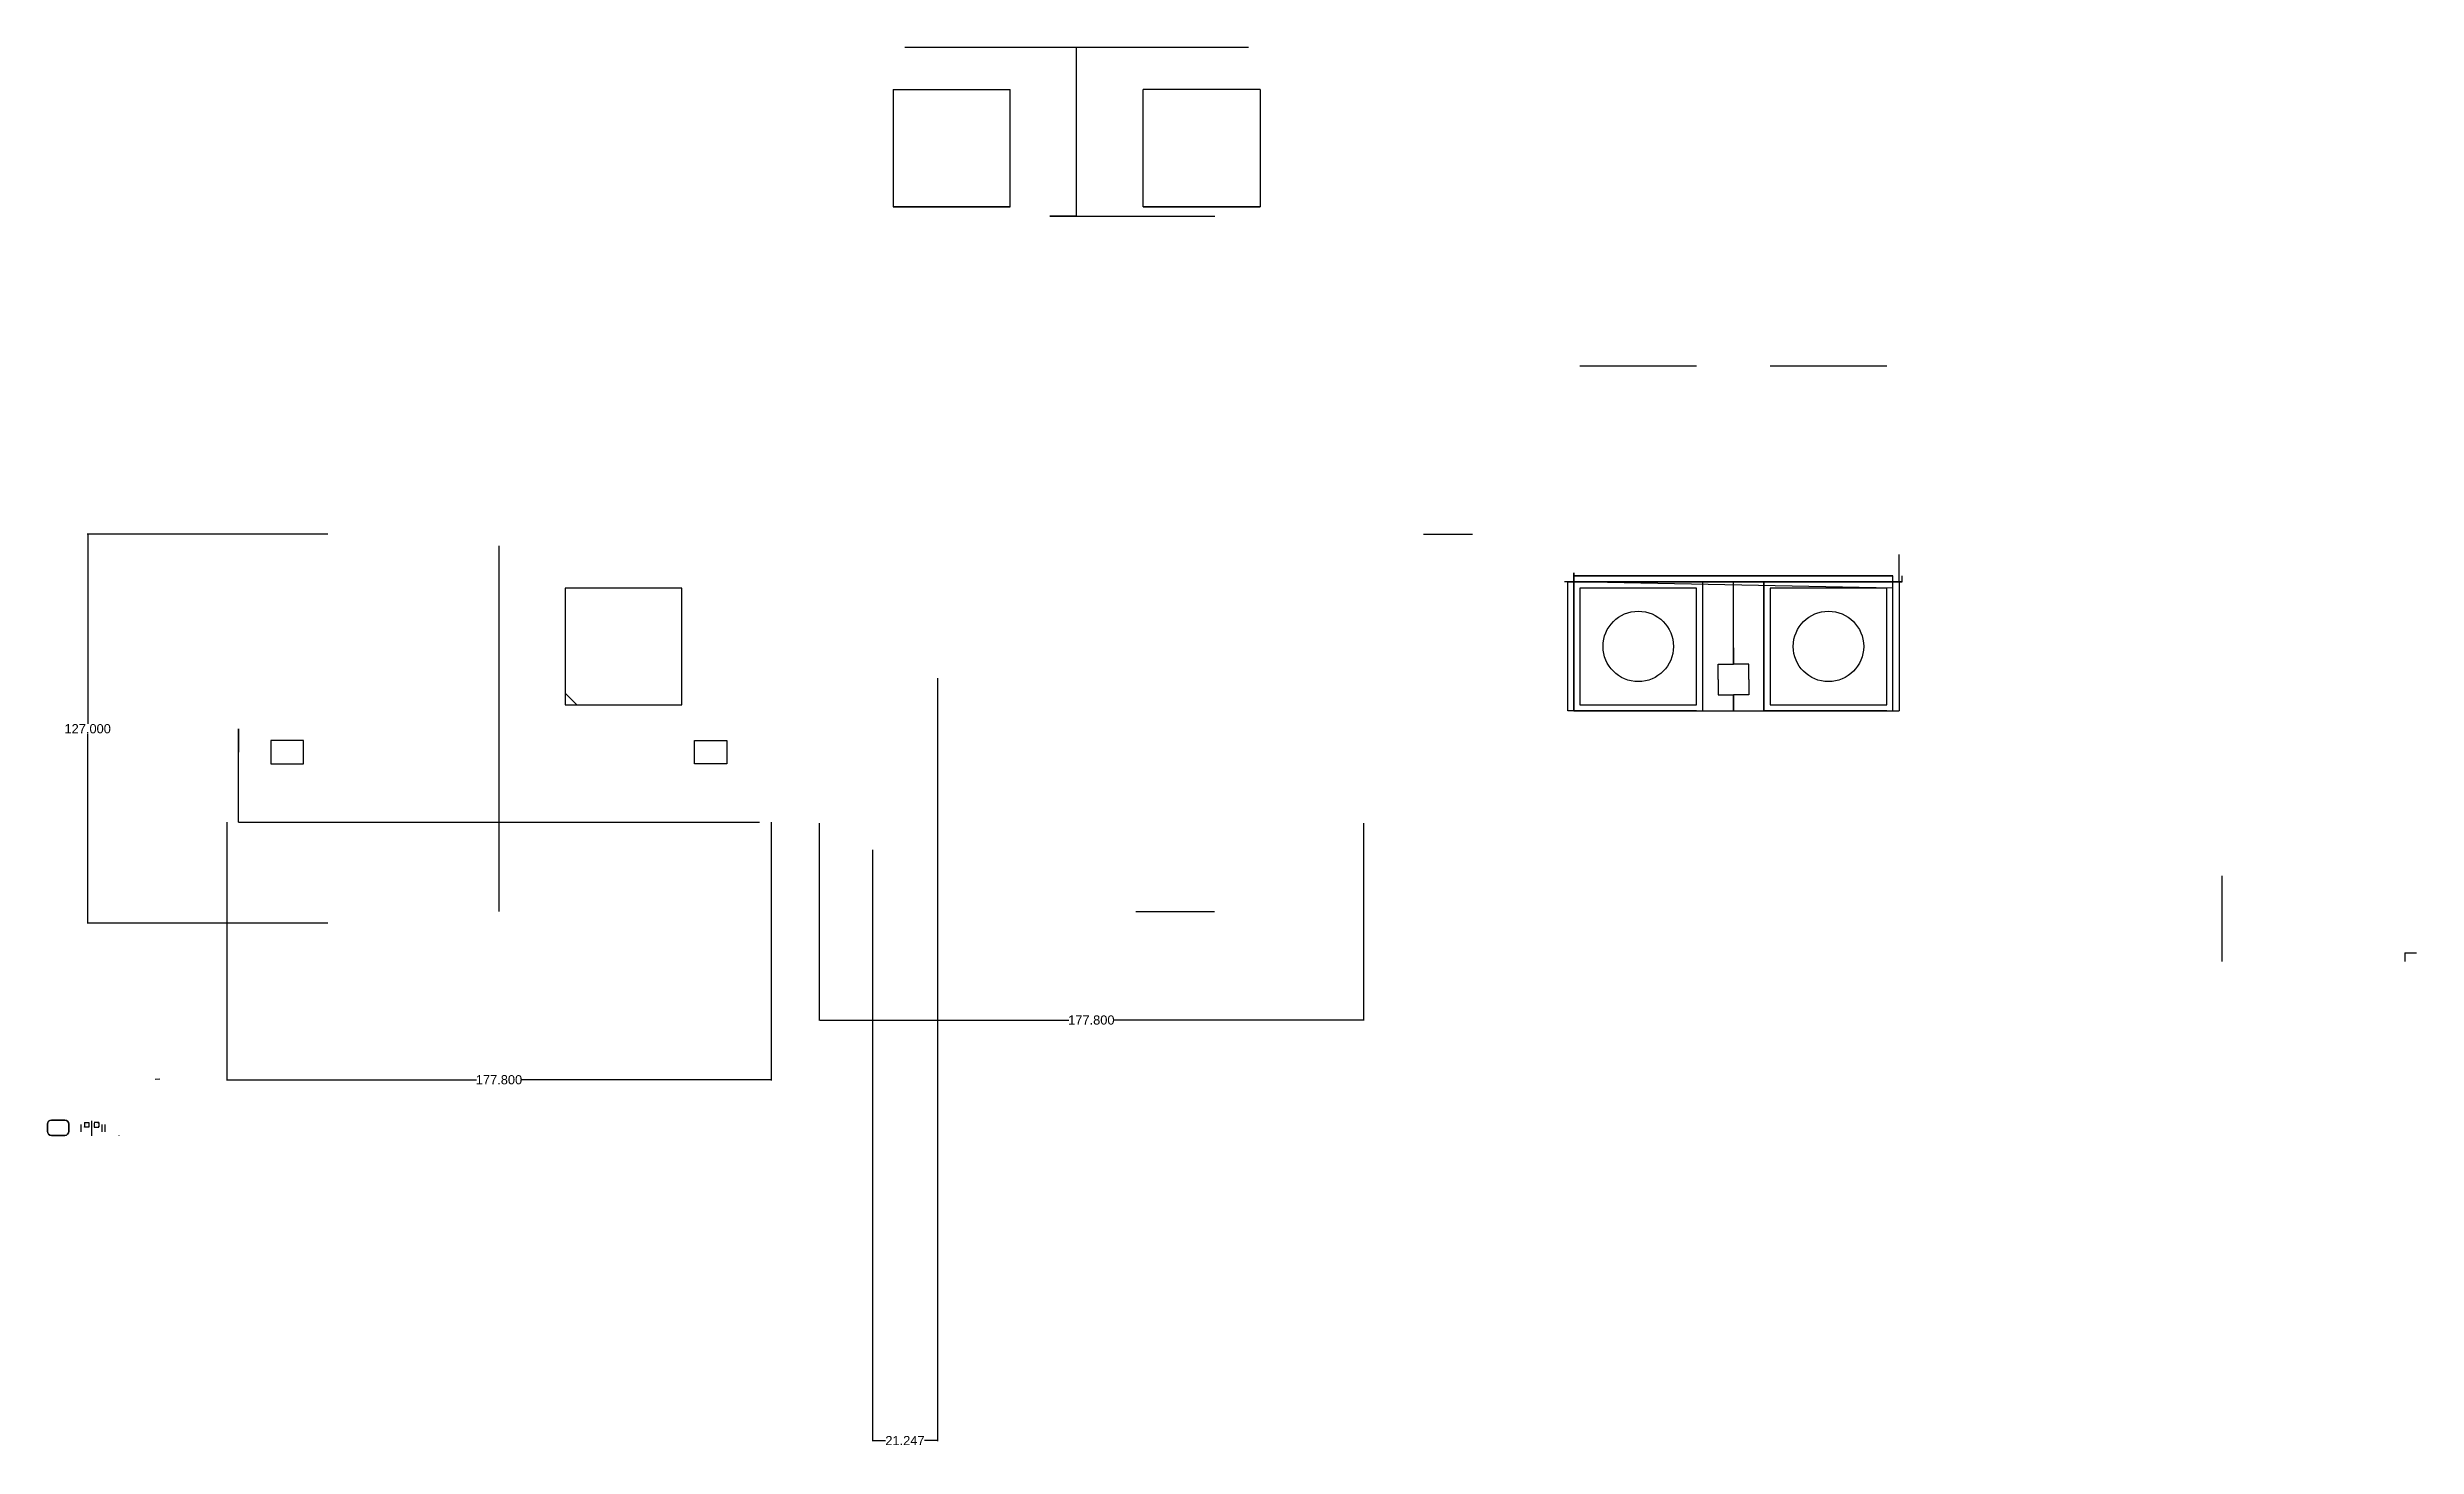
# Model space of a CAD drawing. Header units: millimetres. Extents: x 1 to 1079, y -101 to 356.
# Drawn here: x 1 to 775, y -101 to 356 of the extents above; entities that cross this region are included whole.
import ezdxf

# ---------------------------------------------------------------- set-up
doc = ezdxf.new("R2010")
doc.units = ezdxf.units.MM
doc.header["$LTSCALE"] = 2
doc.header["$MEASUREMENT"] = 0
doc.styles.get("Standard").update_dxf_attribs({"font": 'arial.ttf'})
doc.dimstyles.get("Standard").update_dxf_attribs({"dimtxt": 3, "dimasz": 0.18, "dimexe": 0.18, "dimexo": 0.0625, "dimgap": 0.09, "dimtad": 0, "dimtih": 1, "dimtoh": 1, "dimdec": 3, "dimzin": 0, "dimdsep": 46, "dimtxsty": 'Standard', "dimcen": 0.09, "dimclrt": 3, "dimadec": 0, "dimazin": 0, "dimtfac": 1, "dimtdec": 3, "dimtofl": 0, "dimtmove": 0, "dimatfit": 3, "dimfxl": 1, "dimtolj": 1, "dimtzin": 0, "dimarcsym": 0})

msp = doc.modelspace()

# ---------------------------------------------------------------- blocks, each defined once
blk = doc.blocks.new('*D2')
at = {"color": 0, "lineweight": -2, "transparency": 16777216}
for p, q in [((59.56, 103.07), (59.56, 18.82)), ((237.36, 103.07), (237.36, 18.82)), ((59.74, 19), (141.12, 19)), ((237.18, 19), (155.79, 19))]:
    blk.add_line(p, q, dxfattribs=at)
at = {"color": 0, "transparency": 16777216}
for points in [[(59.74, 19.03), (59.74, 18.97), (59.56, 19)], [(237.18, 19.03), (237.18, 18.97), (237.36, 19)]]:
    blk.add_solid(points, dxfattribs=at)
at = {"layer": 'Defpoints', "color": 0, "transparency": 16777216}
for p in [(59.56, 103.13), (237.36, 103.13), (237.36, 19)]:
    blk.add_point(p, dxfattribs=at)
at = {"color": 3, "transparency": 16777216, "insert": (148.46, 19), "char_height": 3, "attachment_point": 5}
blk.add_mtext('\\A1;177.800', dxfattribs=at)
blk = doc.blocks.new('*D3')
at = {"color": 0, "lineweight": -2, "transparency": 16777216}
for p, q in [((92.52, 197.11), (13.96, 197.11)), ((14.14, 196.93), (14.14, 135.23)), ((14.14, 70.29), (14.14, 131.99)), ((92.52, 70.11), (13.96, 70.11))]:
    blk.add_line(p, q, dxfattribs=at)
at = {"color": 0, "transparency": 16777216}
for points in [[(14.11, 196.93), (14.17, 196.93), (14.14, 197.11)], [(14.11, 70.29), (14.17, 70.29), (14.14, 70.11)]]:
    blk.add_solid(points, dxfattribs=at)
at = {"layer": 'Defpoints', "color": 0, "transparency": 16777216}
for p in [(92.58, 197.11), (14.14, 70.11), (92.58, 70.11)]:
    blk.add_point(p, dxfattribs=at)
at = {"color": 3, "transparency": 16777216, "insert": (14.14, 133.61), "char_height": 3, "attachment_point": 5}
blk.add_mtext('\\A1;127.000', dxfattribs=at)
blk = doc.blocks.new('*D5')
at = {"color": 0, "lineweight": -2, "transparency": 16777216}
for p, q in [((253.01, 102.82), (253.01, 38.32)), ((430.81, 102.82), (430.81, 38.32)), ((253.19, 38.5), (334.58, 38.5)), ((430.63, 38.5), (349.25, 38.5))]:
    blk.add_line(p, q, dxfattribs=at)
at = {"color": 0, "transparency": 16777216}
for points in [[(253.19, 38.53), (253.19, 38.47), (253.01, 38.5)], [(430.63, 38.53), (430.63, 38.47), (430.81, 38.5)]]:
    blk.add_solid(points, dxfattribs=at)
at = {"layer": 'Defpoints', "color": 0, "transparency": 16777216}
for p in [(253.01, 102.89), (430.81, 102.89), (430.81, 38.5)]:
    blk.add_point(p, dxfattribs=at)
at = {"color": 3, "transparency": 16777216, "insert": (341.91, 38.5), "char_height": 3, "attachment_point": 5}
blk.add_mtext('\\A1;177.800', dxfattribs=at)
blk = doc.blocks.new('*D8')
at = {"layer": 'Defpoints', "color": 0, "transparency": 16777216}
for p in [(270.42, 150.17, 100.25), (313.42, 150.18), (380.09, 150.17, 100.25), (270.42, 94.18, 100.25), (380.09, 94, 100.25)]:
    blk.add_point(p, dxfattribs=at)
blk = doc.blocks.new('*D9')
at = {"layer": 'Defpoints', "color": 0, "transparency": 16777216}
for p in [(270.42, 150.17), (270.42, 150.17, 100.25), (270.42, 150.17, 96.43), (380.09, 150.17, 100.25), (381.09, 150.17, 34.97)]:
    blk.add_point(p, dxfattribs=at)
blk = doc.blocks.new('*D12')
at = {"color": 0, "lineweight": -2, "transparency": 16777216}
for p, q in [((291.67, 150.11), (291.67, -98.98)), ((270.42, 94.12), (270.42, -98.98)), ((270.6, -98.8), (274.7, -98.8)), ((291.49, -98.8), (287.38, -98.8))]:
    blk.add_line(p, q, dxfattribs=at)
at = {"color": 0, "transparency": 16777216}
for points in [[(270.6, -98.77), (270.6, -98.83), (270.42, -98.8)], [(291.49, -98.77), (291.49, -98.83), (291.67, -98.8)]]:
    blk.add_solid(points, dxfattribs=at)
at = {"layer": 'Defpoints', "color": 0, "transparency": 16777216}
for p in [(291.67, 150.17, 38.79), (270.42, 94.18, 100.25), (270.42, -98.8)]:
    blk.add_point(p, dxfattribs=at)
at = {"color": 3, "transparency": 16777216, "insert": (281.04, -98.8), "char_height": 3, "attachment_point": 5}
blk.add_mtext('\\A1;21.247', dxfattribs=at)

# ---------------------------------------------------------------- dimensions: what is measured, and where the dimension line sits
dim = msp.add_linear_dim(base=(14.1437, 70.1105), p1=(92.5784, 197.1105), p2=(92.5784, 70.1105), angle=90, dimstyle='Standard')
dim.commit()
dim.dimension.update_dxf_attribs({"geometry": '*D3', "text_midpoint": (14.1437, 133.6105)})
at = {"color": 255}
for base, line1, line2, picture, middle in [((313.4181, 150.1805), ((380.0889, 150.1705, 100.2535), (380.0889, 94, 100.2535)), ((270.4181, 94.1805, 100.2535), (270.4181, 150.1705, 100.2535)), '*D8', (313.4181, 150.1805)), ((270.4181, 150.1705), ((381.0889, 150.1705, 34.9684), (380.0889, 150.1705, 100.2535)), ((270.4181, 150.1705, 100.2535), (270.4181, 150.1705, 96.4294)), '*D9', (270.4181, 150.1705))]:
    dim = msp.add_angular_dim_2l(base=base, line1=line1, line2=line2, dimstyle='Standard', dxfattribs=at)
    dim.commit()
    dim.dimension.update_dxf_attribs({"geometry": picture, "text_midpoint": middle})
dim = msp.add_linear_dim(base=(270.4181, -98.8018), p1=(291.6654, 150.1705, 38.7925), p2=(270.4181, 94.1805, 100.2535), angle=0, dimstyle='Standard', dxfattribs=at)
dim.commit()
dim.dimension.update_dxf_attribs({"geometry": '*D12', "text_midpoint": (281.0418, -98.8018)})
for base, p1, p2, picture, middle in [((237.3584, 19), (59.5584, 103.1305), (237.3584, 103.1305), '*D2', (148.4584, 19)), ((430.8142, 38.5), (253.0142, 102.8866), (430.8142, 102.8866), '*D5', (341.9142, 38.5))]:
    dim = msp.add_linear_dim(base=base, p1=p1, p2=p2, dimstyle='Standard')
    dim.commit()
    dim.dimension.update_dxf_attribs({"geometry": picture, "text_midpoint": middle})

# ---------------------------------------------------------------- linework, layer by layer
at = {"color": 255}
for p, q in [((393.1971, 356.0883, 153.3369), (281.0234, 356.0883, 153.3369)), ((337.1102, 301.0069, 153.3369), (337.1102, 356.0883, 153.3369)), ((277.1993, 342.2885, 153.3369), (315.4403, 342.2885, 153.3369)), ((277.1993, 342.2885, 153.3369), (277.1993, 304.0474, 153.3369)), ((315.4403, 304.0474, 153.3369), (315.4403, 342.2885, 153.3369)), ((315.4403, 304.0474, 153.3369), (315.4403, 342.2885, 153.3369)), ((358.7802, 304.0474, 153.3369), (358.7802, 342.2885, 153.3369)), ((397.0212, 342.2885, 153.3369), (358.7802, 342.2885, 153.3369)), ((358.7802, 304.0474, 153.3369), (358.7802, 342.2885, 153.3369)), ((397.0212, 342.2885, 153.3369), (397.0212, 304.0474, 153.3369)), ((315.4403, 304.0474, 153.3369), (277.1993, 304.0474, 153.3369)), ((277.1993, 304.0474, 153.3369), (315.4403, 304.0474, 153.3369)), ((358.7802, 304.0474, 153.3369), (397.0212, 304.0474, 153.3369)), ((397.0212, 304.0474, 153.3369), (358.7802, 304.0474, 153.3369)), ((337.1102, 301.0069, 153.3369), (328.3006, 301.0069, 153.3369)), ((328.3006, 301.0069, 153.3369), (337.1102, 301.0069, 153.3369)), ((337.1102, 301.0069, 153.3369), (337.1102, 301.0069, 153.3369)), ((337.1102, 301.0069, 153.3369), (337.1102, 301.0069, 153.3369)), ((337.1102, 301.0069, 153.3369), (337.1102, 301.0069, 153.3369)), ((337.1102, 301.0069, 153.3369), (337.1102, 301.0069, 153.3369)), ((337.1102, 301.0069, 153.3369), (337.1102, 301.0069, 153.3369)), ((337.1102, 301.0069, 153.3369), (337.1102, 301.0069, 153.3369)), ((337.1102, 301.0069, 153.3369), (382.2053, 301.0069, 153.3369)), ((539.5757, 252.0517, 38.3126), (501.4757, 252.0517, 38.3126)), ((539.5757, 252.0517, 38.3126), (520.5257, 252.0517, 38.3126)), ((539.5757, 252.0517, 36.3126), (539.5757, 252.0517, 38.3126)), ((582.6257, 252.0517, 36.3126), (563.5757, 252.0517, 36.3126)), ((563.5757, 252.0517, 36.3126), (563.5757, 252.0517, 38.3126)), ((601.6757, 252.0517, 36.3126), (582.6257, 252.0517, 36.3126)), ((601.6757, 252.0517, 38.3126), (601.6757, 252.0517, 36.3126)), ((605.693, 181.5517, 34.3126), (605.6757, 190.5517, 34.3126)), ((496.4763, 181.6093, 38.3126), (496.4757, 181.5517, 36.3126)), ((499.4757, 181.5517, 33.3126), (496.4757, 181.5517, 33.3126)), ((496.4757, 181.5517, 35.3126), (496.4757, 181.5517, 33.3126)), ((496.4757, 181.5517, 35.3126), (496.4757, 181.5517, 36.3126)), ((498.4759, 181.5709, 38.3126), (496.4763, 181.6093, 38.3126)), ((499.4757, 181.5517, 34.3126), (497.4757, 181.5517, 34.3126)), ((497.4757, 139.4517, 34.3126), (497.4757, 181.5517, 34.3126)), ((499.4757, 181.5517, 35.3126), (497.4757, 181.5517, 35.3126)), ((497.4757, 181.5517, 34.3126), (605.6757, 181.5517, 34.3126)), ((499.4757, 181.5517, 35.3126), (497.4757, 181.5517, 35.3126)), ((497.4757, 181.5517, 35.3126), (497.4757, 181.5517, 34.3126)), ((497.4757, 181.5517, 34.3126), (499.4757, 181.5517, 34.3126)), ((499.4757, 181.5517, 38.3126), (498.4759, 181.5709, 38.3126)), ((499.4757, 184.5517, 35.3126), (499.4757, 181.5517, 35.3126)), ((499.4757, 181.5517, 34.3126), (499.4757, 184.5517, 34.3126)), ((499.4757, 181.5517, 34.3126), (499.4757, 183.5517, 34.3126)), ((499.4757, 183.5517, 34.3126), (603.6757, 183.5517, 34.3126)), ((499.4757, 181.5517, 35.3126), (499.4757, 183.5517, 35.3126)), ((603.6757, 183.5517, 35.3126), (499.4757, 183.5517, 35.3126)), ((603.6757, 181.5517, 34.3126), (499.4757, 181.5517, 34.3126)), ((603.6757, 179.5517, 38.3126), (499.4757, 181.5517, 38.3126)), ((499.4757, 181.5517, 38.3126), (499.4757, 181.5517, 35.3126)), ((499.4757, 181.5517, 34.3126), (499.4757, 181.5517, 33.3126)), ((603.6757, 181.5517, 33.3126), (499.4757, 181.5517, 33.3126)), ((499.4757, 181.5517, 38.3126), (499.4757, 139.4517, 38.3126)), ((499.4757, 139.4517, 38.3126), (499.4757, 181.5517, 38.3126)), ((499.4757, 181.5517, 38.3126), (499.4757, 181.5517, 40.3126)), ((499.4757, 181.5517, 40.3126), (499.4757, 139.4517, 40.3126)), ((499.4757, 181.5517, 35.3126), (499.4757, 181.5517, 34.3126)), ((551.5757, 154.7267, 38.3126), (551.5757, 180.5517, 38.3126)), ((606.6757, 181.5517, 38.3126), (603.6088, 181.5517, 38.3126)), ((603.6757, 181.5517, 34.3126), (603.6757, 183.5517, 34.3126)), ((603.6757, 181.5517, 34.3126), (605.6757, 181.5517, 34.3126)), ((605.6757, 181.5517, 35.3126), (603.6757, 181.5517, 35.3126)), ((605.6757, 181.5517, 35.3126), (603.6757, 181.5517, 35.3126)), ((603.6757, 181.5517, 35.3126), (603.6757, 181.5517, 34.3126)), ((603.6757, 181.5517, 34.3126), (603.6757, 181.5517, 33.3126)), ((603.6757, 181.5517, 33.3126), (606.6757, 181.5517, 33.3126)), ((603.6757, 181.5517, 38.3126), (603.6757, 181.5517, 35.3126)), ((606.6757, 181.5517, 36.3126), (603.6757, 181.5517, 36.3126)), ((605.6757, 181.5517, 35.3126), (603.6757, 181.5517, 35.3126)), ((603.6757, 181.5517, 35.3126), (603.6757, 181.5517, 34.3126)), ((603.6757, 181.5517, 34.3126), (605.6757, 181.5517, 34.3126)), ((603.6757, 181.5517, 34.3126), (603.6757, 181.5517, 35.3126)), ((605.6757, 181.5517, 34.3126), (605.6757, 139.4517, 34.3126)), ((605.6757, 181.5517, 34.3126), (605.6757, 181.5517, 35.3126)), ((605.6757, 181.5517, 35.3126), (606.6757, 181.5517, 35.3126)), ((605.6757, 181.5517, 34.3126), (605.6757, 181.5517, 35.3126)), ((606.6757, 181.5517, 33.3126), (606.6757, 183.5517, 33.3126)), ((606.6757, 181.5517, 35.3126), (606.6757, 181.5517, 33.3126)), ((606.6757, 181.5517, 35.3126), (606.6757, 181.5517, 36.3126)), ((606.6757, 181.5517, 36.3126), (606.6757, 181.5517, 38.3126)), ((497.4757, 160.5017, 40.3126), (497.4757, 160.5017, 38.3126)), ((551.5757, 160.0017, 38.3126), (551.5757, 154.7267, 38.3126)), ((605.6757, 160.5017, 40.3126), (605.6757, 160.5017, 38.3126)), ((605.6757, 160.5017, 39.3126), (605.6757, 160.5017, 39.3126)), ((499.4757, 139.4517, 34.3126), (497.4757, 139.4517, 34.3126)), ((499.4757, 139.4517, 34.3126), (603.6757, 139.4517, 34.3126)), ((499.4757, 139.4517, 40.3126), (499.4757, 139.4517, 38.3126)), ((551.5757, 139.4517, 38.3126), (551.5757, 144.7267, 38.3126)), ((551.5757, 144.7267, 38.3126), (551.5757, 139.4517, 38.3126)), ((603.6757, 139.4517, 34.3126), (605.6757, 139.4517, 34.3126)), ((711.2005, 57.6438, 75.1752), (711.2005, 85.5838, 75.1752)), ((356.4181, 73.9205, 4.2578), (382.1384, 73.9205, 4.2578)), ((770.8776, 60.4378, 117.2934), (770.8776, 57.6438, 117.2934)), ((770.8776, 60.4378, 117.2934), (774.7005, 60.4378, 117.3063))]:
    msp.add_line(p, q, dxfattribs=at)
for p, q in [((148.4584, 193.3005, 4.2578), (148.4584, 73.9205, 4.2578)), ((208.1484, 179.5517, 4.2578), (170.0484, 179.5517, 4.2578)), ((170.0484, 179.5517, 4.2578), (170.0484, 179.5517, 4.2578)), ((170.0484, 179.5517, 4.2578), (170.0484, 141.4517, 4.2578)), ((208.1484, 141.4517, 4.2578), (208.1484, 179.5517, 4.2578)), ((539.5757, 179.5517, 38.3126), (501.4757, 179.5517, 38.3126)), ((501.4757, 179.5517, 38.3126), (501.4757, 179.5517, 38.3126)), ((501.4757, 179.5517, 38.3126), (501.4757, 141.4517, 38.3126)), ((539.5757, 141.4517, 38.3126), (539.5757, 179.5517, 38.3126)), ((601.6757, 179.5517, 38.3126), (563.5757, 179.5517, 38.3126)), ((563.5757, 179.5517, 38.3126), (563.5757, 179.5517, 38.3126)), ((563.5757, 179.5517, 38.3126), (563.5757, 141.4517, 38.3126)), ((601.6757, 141.4517, 38.3126), (601.6757, 179.5517, 38.3126)), ((170.0484, 145.2617, 4.2578), (173.8584, 141.4517, 4.2578)), ((170.0484, 141.4517, 4.2578), (208.1484, 141.4517, 4.2578)), ((208.1484, 141.4517, 4.2578), (208.1484, 141.4517, 4.2578)), ((501.4757, 141.4517, 38.3126), (539.5757, 141.4517, 38.3126)), ((539.5757, 141.4517, 38.3126), (539.5757, 141.4517, 38.3126)), ((563.5757, 141.4517, 38.3126), (601.6757, 141.4517, 38.3126)), ((601.6757, 141.4517, 38.3126), (601.6757, 141.4517, 38.3126)), ((63.3684, 103.1305, 4.2578), (63.3684, 133.6105, 4.2578)), ((63.3684, 118.3705, 4.2578), (63.3684, 133.6105, 4.2578)), ((63.3684, 133.6105, 4.2578), (63.3684, 125.9905, 4.2578)), ((148.4584, 133.6105, 4.2578), (148.4584, 103.1305, 4.2578)), ((84.6409, 129.8005, 4.2578), (74.0047, 129.8005, 4.2578)), ((74.0047, 129.8005, 4.2578), (74.0047, 122.1805, 4.2578)), ((84.6409, 122.1805, 4.2578), (84.6409, 129.8005, 4.2578)), ((84.6409, 125.9905, 4.2578), (84.6409, 125.9905, 4.2578)), ((212.2759, 129.8005, 4.2578), (222.9122, 129.8005, 4.2578)), ((212.2759, 122.1805, 4.2578), (212.2759, 129.8005, 4.2578)), ((222.9122, 129.8005, 4.2578), (222.9122, 122.1805, 4.2578)), ((74.0047, 122.1805, 4.2578), (84.6409, 122.1805, 4.2578)), ((222.9122, 122.1805, 4.2578), (212.2759, 122.1805, 4.2578)), ((63.3684, 103.1305, 4.2578), (233.5484, 103.1305, 4.2578)), ((0.9831, 4.5332, 1.5), (0.9831, 4.5332, 4)), ((0.9831, 2.1332, 1.5), (0.9831, 4.5332, 1.5)), ((0.9831, 4.5332, 4), (0.9831, 2.1332, 4)), ((0.9831, 4.5332, 1.5), (0.9831, 4.5332, 4)), ((0.9831, 2.1332, 1.5), (0.9831, 4.5332, 1.5)), ((0.9831, 4.5332, 4), (0.9831, 2.1332, 4)), ((0.9831, 2.1332, 4), (0.9831, 2.1332, 1.5)), ((0.9831, 2.1332, 4), (0.9831, 2.1332, 1.5)), ((2.2831, 5.8332, 4), (2.2831, 5.8332, 1.5)), ((2.2831, 5.8332, 1.5), (6.6831, 5.8332, 1.5)), ((6.6831, 5.8332, 4), (2.2831, 5.8332, 4)), ((2.2831, 5.8332, 4), (2.2831, 5.8332, 1.5)), ((2.2831, 5.8332, 1.5), (6.6831, 5.8332, 1.5)), ((6.6831, 5.8332, 4), (2.2831, 5.8332, 4)), ((6.6831, 0.8332, 1.5), (2.2831, 0.8332, 1.5)), ((2.2831, 0.8332, 1.5), (2.2831, 0.8332, 4)), ((2.2831, 0.8332, 4), (6.6831, 0.8332, 4)), ((6.6831, 0.8332, 1.5), (2.2831, 0.8332, 1.5)), ((2.2831, 0.8332, 1.5), (2.2831, 0.8332, 4)), ((2.2831, 0.8332, 4), (6.6831, 0.8332, 4)), ((6.6831, 5.6832, 3.8699), (6.6831, 5.6832, 6.2199)), ((6.6831, 0.8332, 4), (6.6831, 0.8332, 1.5)), ((6.6831, 0.8332, 4), (6.6831, 0.8332, 1.5)), ((7.8331, 4.5332, 4), (7.8331, 4.5332, 1.65)), ((7.9831, 4.5332, 1.5), (7.9831, 2.1332, 1.5)), ((7.9831, 4.5332, 4), (7.9831, 4.5332, 1.5)), ((7.9831, 2.1332, 4), (7.9831, 4.5332, 4)), ((7.9831, 4.5332, 1.5), (7.9831, 2.1332, 1.5)), ((7.9831, 4.5332, 4), (7.9831, 4.5332, 1.5)), ((7.9831, 2.1332, 4), (7.9831, 4.5332, 4)), ((7.9831, 2.1332, 1.5), (7.9831, 2.1332, 4)), ((7.9831, 2.1332, 1.5), (7.9831, 2.1332, 4)), ((11.9113, 4.3982, 0.1071), (11.9113, 1.9982, 0.1071)), ((13.0613, 5.0069, 0.2571), (13.8113, 5.0069, 0.2571)), ((13.0613, 5.0069, 0.2571), (13.0613, 4.8569, 0.2571)), ((13.0613, 4.8569, 0.2571), (13.2113, 4.8569, 0.2571)), ((13.0613, 4.8569, 0.2571), (13.0613, 3.6569, 0.2571)), ((13.0613, 3.5069, 0.2571), (13.0613, 3.6569, 0.2571)), ((13.0613, 3.6569, 0.2571), (13.2113, 3.6569, 0.2571)), ((14.5613, 3.5069, 0.2571), (13.0613, 3.5069, 0.2571)), ((13.2113, 4.8569, 0.2571), (13.2122, 5.0069, 0.2571)), ((13.2113, 3.6569, 0.2571), (13.2113, 3.5069, 0.2571)), ((13.6613, 4.2569, 0.2571), (13.6613, 4.2569, 0.2571)), ((13.8113, 5.0069, 0.2571), (14.5613, 5.0069, 0.2571)), ((14.4108, 3.6564, 0.2571), (14.5608, 3.6569, 0.2571)), ((14.4113, 3.5064, 0.2571), (14.4108, 3.6564, 0.2571)), ((14.4113, 4.8569, 0.2571), (14.4113, 5.0069, 0.2571)), ((14.5613, 4.8569, 0.2571), (14.4113, 4.8569, 0.2571)), ((14.5613, 3.5069, 0.2571), (14.4113, 3.5064, 0.2571)), ((14.5613, 5.0069, 0.2571), (14.5613, 4.8569, 0.2571)), ((14.5613, 5.0069, 0.2571), (14.5613, 5.0069, 0.3571)), ((14.5613, 4.8569, 0.2571), (14.5613, 3.5069, 0.2571)), ((14.5613, 4.8569, 0.2571), (14.5613, 4.8569, 0.3571)), ((15.3613, 0.8482, 2.6071), (15.4113, 0.6982, 0.1071)), ((15.4113, 5.5482, 0.2571), (15.4113, 0.8482, 0.2571)), ((17.0113, 5.0069, 0.2571), (16.2613, 5.0069, 0.2571)), ((16.2613, 5.0069, 0.2571), (16.2613, 5.0069, 0.3671)), ((16.2613, 4.8569, 0.2571), (16.2613, 3.5069, 0.2571)), ((16.2613, 3.5069, 0.2571), (17.7613, 3.5069, 0.2571)), ((16.2613, 3.5069, 0.2571), (16.4113, 3.5064, 0.2571)), ((16.4118, 3.6564, 0.2571), (16.2618, 3.6569, 0.2571)), ((16.4113, 3.5064, 0.2571), (16.4118, 3.6564, 0.2571)), ((17.7613, 5.0069, 0.2571), (17.0113, 5.0069, 0.2571)), ((17.1613, 4.2569, 0.2571), (17.1613, 4.2569, 0.2571)), ((17.6113, 4.8569, 0.2571), (17.6104, 5.0069, 0.2571)), ((17.7613, 4.8569, 0.2571), (17.6113, 4.8569, 0.2571)), ((17.7613, 3.6569, 0.2571), (17.6113, 3.6569, 0.2571)), ((17.6113, 3.6569, 0.2571), (17.6113, 3.5069, 0.2571)), ((17.7613, 5.0069, 0.2571), (17.7613, 4.8569, 0.2571)), ((17.7613, 4.8569, 0.2571), (17.7613, 3.6569, 0.2571)), ((17.7613, 3.5069, 0.2571), (17.7613, 3.6569, 0.2571)), ((19.8595, 1.9982, 2.6071), (19.8595, 4.3982, 2.6071)), ((19.8595, 4.3982, 2.6071), (19.8595, 4.3982, 0.6383)), ((24.3578, 0.8482, 2.6071), (24.3078, 0.6982, 0.1071))]:
    msp.add_line(p, q)
at = {"color": 255, "extrusion": (1.02647e-14, -1, -1.20597e-16)}
for p, q in [((499.4757, 179.5517, 38.3126), (499.4757, 181.5517, 38.3126)), ((499.4757, 181.5517, 38.3126), (501.4757, 181.5517, 38.3126)), ((499.4757, 139.4517, 38.3126), (499.4757, 179.5517, 38.3126)), ((501.4757, 181.5517, 38.3126), (541.5757, 181.5517, 38.3126)), ((541.5757, 179.5517, 38.3126), (541.5757, 181.5517, 38.3126)), ((541.5757, 181.5517, 38.3126), (561.5757, 181.5517, 38.3126)), ((541.5757, 141.4517, 38.3126), (541.5757, 179.5517, 38.3126)), ((551.5757, 154.7267, 38.3126), (551.5757, 181.5517, 38.3126)), ((561.5757, 181.5517, 38.3126), (561.5757, 139.4517, 38.3126)), ((561.5757, 179.5517, 38.3126), (561.5757, 181.5517, 38.3126)), ((561.5757, 181.5517, 38.3126), (563.5757, 181.5517, 38.3126)), ((561.5757, 139.4517, 38.3126), (561.5757, 179.5517, 38.3126)), ((563.5757, 181.5517, 38.3126), (603.6757, 181.5517, 38.3126)), ((603.6757, 179.5517, 38.3126), (603.6757, 181.5517, 38.3126)), ((603.6757, 141.4517, 38.3126), (603.6757, 179.5517, 38.3126)), ((501.4757, 139.4517, 38.3126), (499.4757, 139.4517, 38.3126)), ((539.5757, 139.4517, 38.3126), (501.4757, 139.4517, 38.3126)), ((539.5757, 139.4517, 38.3126), (541.5757, 139.4517, 38.3126)), ((541.5757, 139.4517, 38.3126), (541.5757, 141.4517, 38.3126)), ((541.5757, 139.4517, 38.3126), (561.5757, 139.4517, 38.3126)), ((551.5757, 139.4517, 38.3126), (551.5757, 144.7267, 38.3126)), ((563.5757, 139.4517, 38.3126), (561.5757, 139.4517, 38.3126)), ((601.6757, 139.4517, 38.3126), (563.5757, 139.4517, 38.3126)), ((601.6757, 139.4517, 38.3126), (603.6757, 139.4517, 38.3126)), ((603.6757, 139.4517, 38.3126), (603.6757, 141.4517, 38.3126))]:
    msp.add_line(p, q, dxfattribs=at)
at = {"extrusion": (-0.016412, 0.999865, 6.0332e-15)}
for p, q in [((37.6871, 19.1717, 12.4589), (36.1873, 19.1471, 12.4589)), ((36.1873, 19.1471, 12.4589), (36.1873, 19.1471, 13.9589)), ((37.6871, 19.1717, 13.9589), (37.6871, 19.1717, 12.4589))]:
    msp.add_line(p, q, dxfattribs=at)
at = {"extrusion": (0.016412, -0.999865, -5.78827e-15)}
msp.add_line((37.6871, 19.1717, 13.9589), (36.1873, 19.1471, 13.9589), dxfattribs=at)
at = {"extrusion": (0, 0, -1)}
msp.add_line((18.9113, 1.9982, 0.1071), (18.9113, 4.3982, 0.1071), dxfattribs=at)
at = {"color": 255, "elevation": 38.3126}
for points in [[(546.5757, 149.7267), (546.5757, 154.7267), (551.5757, 154.7267)], [(546.5757, 149.7267), (546.5757, 144.7267), (551.5757, 144.7267)], [(556.5757, 149.7267), (556.5757, 154.7267), (551.5757, 154.7267)], [(556.5757, 149.7267), (556.5757, 144.7267), (551.5757, 144.7267)]]:
    msp.add_lwpolyline(points, dxfattribs=at)
at = {"color": 255}
for centre in [(520.5257, 160.5017, 36.3126), (582.6257, 160.5017, 36.3126)]:
    msp.add_circle(centre, 11.5, dxfattribs=at)
at = {"color": 255, "extrusion": (1.02647e-14, -1, -1.20597e-16)}
msp.add_arc((458.3328, -805.8582, -197.1105), 8, 180, 0, dxfattribs=at)
at = {"extrusion": (0, 0, -1)}
for centre, start, end in [((-2.2831, 4.5332, -4), 0, 90), ((-2.2831, 4.5332, -4), 0, 90), ((-2.2831, 2.1332, -4), 270, 0), ((-2.2831, 2.1332, -4), 270, 0), ((-6.6831, 4.5332, -4), 90, 180), ((-6.6831, 4.5332, -4), 90, 180), ((-6.6831, 2.1332, -4), 180, 270), ((-6.6831, 2.1332, -4), 180, 270)]:
    msp.add_arc(centre, 1.3, start, end, dxfattribs=at)
for centre, start, end in [((2.2831, 4.5332, 1.5), 90, 180), ((2.2831, 4.5332, 1.5), 90, 180), ((2.2831, 2.1332, 1.5), 180, 270), ((2.2831, 2.1332, 1.5), 180, 270), ((6.6831, 4.5332, 1.5), 0, 90), ((6.6831, 4.5332, 1.5), 0, 90), ((6.6831, 2.1332, 1.5), 270, 0), ((6.6831, 2.1332, 1.5), 270, 0)]:
    msp.add_arc(centre, 1.3, start, end)

msp.set_redraw_order([(e.dxf.handle, doc.entitydb.next_handle()) for e in msp.query("TEXT MTEXT ATTDEF DIMENSION ARC_DIMENSION")])  # texts and dimensions are drawn at this point

doc.saveas('drawing.dxf')
